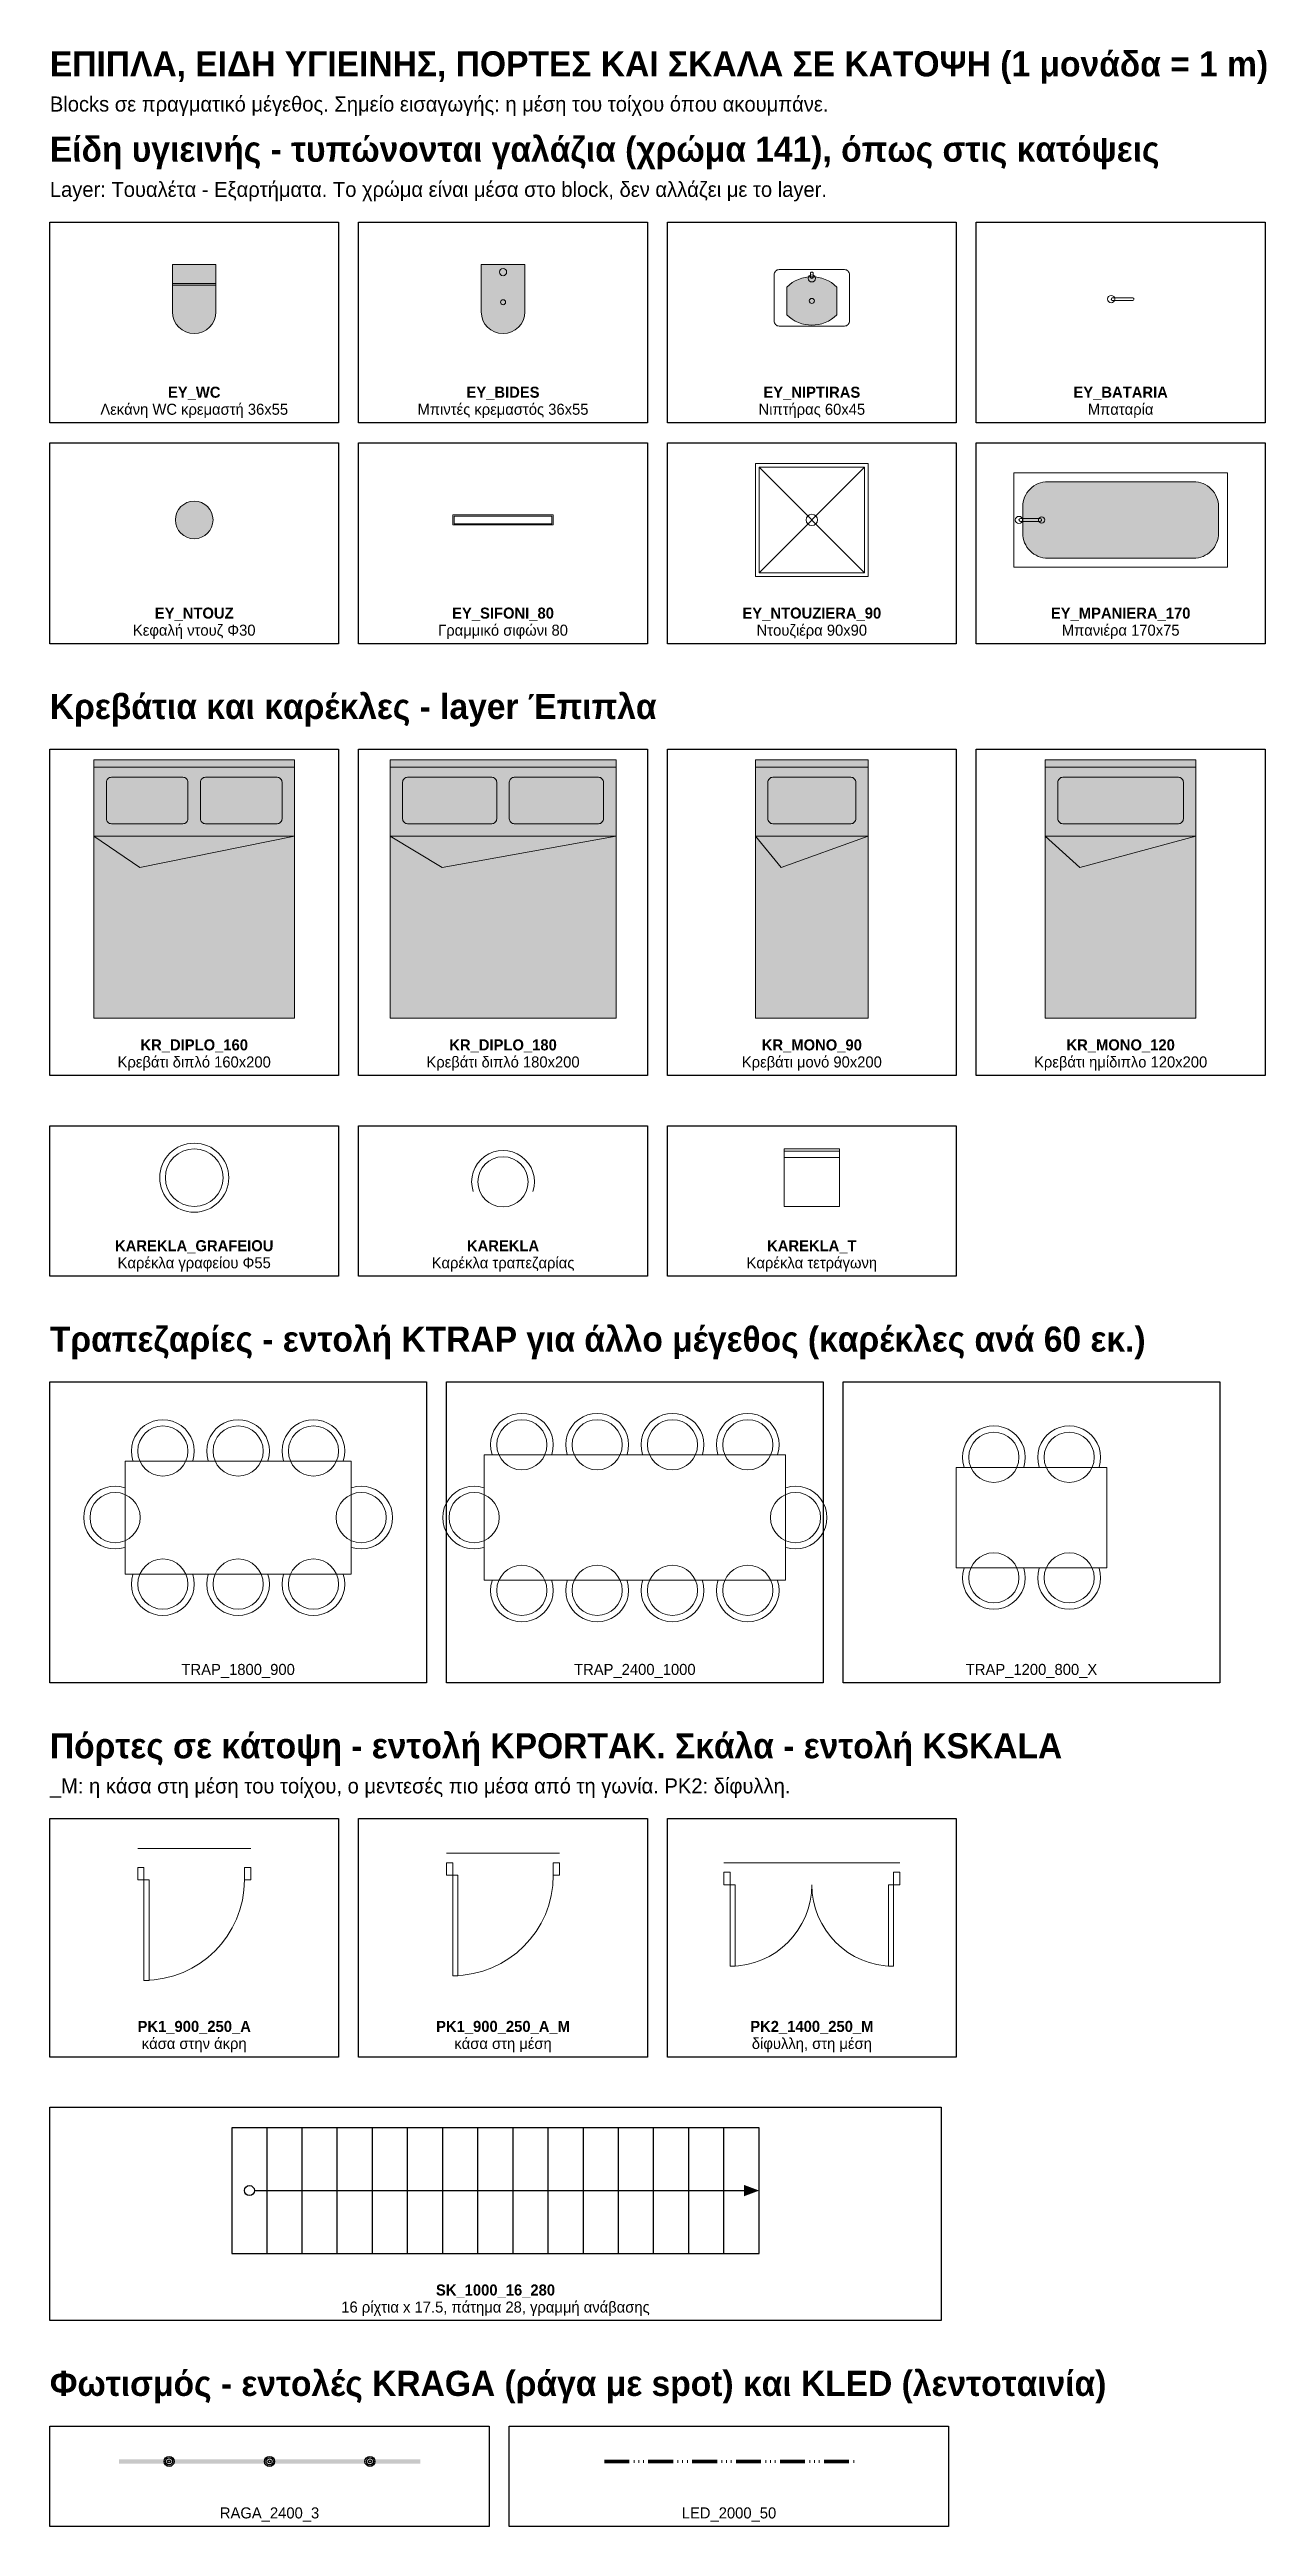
# Model space of a CAD drawing. Extents: x 0 to 269, y -106 to 0.
# Drawn here: x 191.85 to 201.54, y -19.72 to 0.01 of the extents above; entities that cross this region are included whole.
import ezdxf
from ezdxf.enums import TextEntityAlignment as Align

# ---------------------------------------------------------------- set-up
doc = ezdxf.new("R2010")
doc.units = 0
doc.layers.add('KIT-Οδηγίες', color=140, linetype='Continuous', plot=False)
for name, color, linetype, lineweight in [('Έπιπλα', 10, 'Continuous', 15), ('Πόρτες', 150, 'Continuous', 15), ('Σκάλες', 20, 'Continuous', 25), ('Τουαλέτα - Εξαρτήματα', 190, 'Continuous', 20), ('Φωτισμός', 12, 'Continuous', 25)]:
    doc.layers.add(name, color=color, linetype=linetype, lineweight=lineweight)
doc.styles.add('KIT', font='Commissioner-Regular.ttf')
doc.styles.add('KIT-B', font='Commissioner-Bold.ttf')

msp = doc.modelspace()

# ---------------------------------------------------------------- texts
at = {"layer": 'KIT-Οδηγίες'}
for s, height, style, p in [('ΕΠΙΠΛΑ, ΕΙΔΗ ΥΓΙΕΙΝΗΣ, ΠΟΡΤΕΣ ΚΑΙ ΣΚΑΛΑ ΣΕ ΚΑΤΟΨΗ (1 μονάδα = 1 m)', 0.2, 'KIT-B', (191.85, -0.2)), ('Blocks σε πραγματικό μέγεθος. Σημείο εισαγωγής: η μέση του τοίχου όπου ακουμπάνε.', 0.12, 'KIT', (191.85, -0.48)), ('Είδη υγιεινής - τυπώνονται γαλάζια (χρώμα 141), όπως στις κατόψεις', 0.2, 'KIT-B', (191.85, -0.88)), ('Layer: Τουαλέτα - Εξαρτήματα. Το χρώμα είναι μέσα στο block, δεν αλλάζει με το layer.', 0.12, 'KIT', (191.85, -1.16)), ('Κρεβάτια και καρέκλες - layer Έπιπλα', 0.2, 'KIT-B', (191.85, -5.32)), ('Τραπεζαρίες - εντολή KTRAP για άλλο μέγεθος (καρέκλες ανά 60 εκ.)', 0.2, 'KIT-B', (191.85, -10.36)), ('Πόρτες σε κάτοψη - εντολή KPORTAK. Σκάλα - εντολή KSKALA', 0.2, 'KIT-B', (191.85, -13.6)), ('_M: η κάσα στη μέση του τοίχου, ο μεντεσές πιο μέσα από τη γωνία. PK2: δίφυλλη.', 0.12, 'KIT', (191.85, -13.88)), ('Φωτισμός - εντολές KRAGA (ράγα με spot) και KLED (λεντοταινία)', 0.2, 'KIT-B', (191.85, -18.68))]:
    msp.add_text(s, height=height, dxfattribs=dict(at, style=style)).set_placement(p)
for s, style, p in [('EY_WC', 'KIT-B', (193, -2.76)), ('EY_BIDES', 'KIT-B', (195.46, -2.76)), ('EY_NIPTIRAS', 'KIT-B', (197.92, -2.76)), ('EY_BATARIA', 'KIT-B', (200.38, -2.76)), ('Λεκάνη WC κρεμαστή 36x55', 'KIT', (193, -2.896)), ('Μπιντές κρεμαστός 36x55', 'KIT', (195.46, -2.896)), ('Νιπτήρας 60x45', 'KIT', (197.92, -2.896)), ('Μπαταρία', 'KIT', (200.38, -2.896)), ('EY_NTOUZ', 'KIT-B', (193, -4.52)), ('EY_SIFONI_80', 'KIT-B', (195.46, -4.52)), ('EY_NTOUZIERA_90', 'KIT-B', (197.92, -4.52)), ('EY_MPANIERA_170', 'KIT-B', (200.38, -4.52)), ('Κεφαλή ντουζ Φ30', 'KIT', (193, -4.656)), ('Γραμμικό σιφώνι 80', 'KIT', (195.46, -4.656)), ('Ντουζιέρα 90x90', 'KIT', (197.92, -4.656)), ('Μπανιέρα 170x75', 'KIT', (200.38, -4.656)), ('KR_DIPLO_160', 'KIT-B', (193, -7.96)), ('KR_DIPLO_180', 'KIT-B', (195.46, -7.96)), ('KR_MONO_90', 'KIT-B', (197.92, -7.96)), ('KR_MONO_120', 'KIT-B', (200.38, -7.96)), ('Κρεβάτι διπλό 160x200', 'KIT', (193, -8.096)), ('Κρεβάτι διπλό 180x200', 'KIT', (195.46, -8.096)), ('Κρεβάτι μονό 90x200', 'KIT', (197.92, -8.096)), ('Κρεβάτι ημίδιπλο 120x200', 'KIT', (200.38, -8.096)), ('KAREKLA_GRAFEIOU', 'KIT-B', (193, -9.56)), ('KAREKLA', 'KIT-B', (195.46, -9.56)), ('KAREKLA_T', 'KIT-B', (197.92, -9.56)), ('Καρέκλα γραφείου Φ55', 'KIT', (193, -9.696)), ('Καρέκλα τραπεζαρίας', 'KIT', (195.46, -9.696)), ('Καρέκλα τετράγωνη', 'KIT', (197.92, -9.696)), ('TRAP_1800_900', 'KIT', (193.35, -12.936)), ('TRAP_2400_1000', 'KIT', (196.51, -12.936)), ('TRAP_1200_800_X', 'KIT', (199.67, -12.936)), ('PK1_900_250_A', 'KIT-B', (193, -15.78)), ('PK1_900_250_A_M', 'KIT-B', (195.46, -15.78)), ('PK2_1400_250_M', 'KIT-B', (197.92, -15.78)), ('κάσα στην άκρη', 'KIT', (193, -15.916)), ('κάσα στη μέση', 'KIT', (195.46, -15.916)), ('δίφυλλη, στη μέση', 'KIT', (197.92, -15.916)), ('16 ρίχτια x 17.5, πάτημα 28, γραμμή ανάβασης', 'KIT', (195.4, -18.016)), ('SK_1000_16_280', 'KIT-B', (195.4, -17.88)), ('RAGA_2400_3', 'KIT', (193.6, -19.656)), ('LED_2000_50', 'KIT', (197.26, -19.656))]:
    msp.add_text(s, height=0.088, dxfattribs=dict(at, style=style)).set_placement(p, align=Align.CENTER)

# ---------------------------------------------------------------- blocks, each defined once
blk = doc.blocks.new('EY_WC')
at = {"true_color": 0xfafafa}
blk.add_hatch(color=256, dxfattribs=at).paths.add_polyline_path([(-0.1735, 0), (-0.1735, -0.377, 1), (0.1735, -0.377), (0.1735, 0)])
at = {"color": 141}
for p, q in [((-0.1735, -0.15), (0.1735, -0.15)), ((-0.1735, -0.165), (0.1735, -0.165))]:
    blk.add_line(p, q, dxfattribs=at)
blk.add_lwpolyline([(-0.1735, 0), (-0.1735, -0.377, 1), (0.1735, -0.377), (0.1735, 0)], format="xyb", close=True, dxfattribs=at)
blk = doc.blocks.new('EY_BIDES')
at = {"true_color": 0xfafafa}
blk.add_hatch(color=256, dxfattribs=at).paths.add_polyline_path([(-0.1735, 0), (-0.1735, -0.377, 1), (0.1735, -0.377), (0.1735, 0)])
at = {"color": 141}
blk.add_lwpolyline([(-0.1735, 0), (-0.1735, -0.377, 1), (0.1735, -0.377), (0.1735, 0)], format="xyb", close=True, dxfattribs=at)
for centre, radius in [((0, -0.06), 0.029), ((0, -0.3), 0.02)]:
    blk.add_circle(centre, radius, dxfattribs=at)
blk = doc.blocks.new('EY_NIPTIRAS')
at = {"true_color": 0xfafafa}
blk.add_hatch(color=256, dxfattribs=at).paths.add_polyline_path([(-0.2, -0.14), (-0.2, -0.36, 0.414), (0.2, -0.36), (0.2, -0.14, 0.414)])
at = {"color": 141}
for points in [[(-0.26, -0.45), (0.26, -0.45, 0.414214), (0.3, -0.41), (0.3, -0.04, 0.414214), (0.26, 0), (-0.26, 0, 0.414214), (-0.3, -0.04), (-0.3, -0.41, 0.414214)], [(-0.2, -0.14), (-0.2, -0.36, 0.414), (0.2, -0.36), (0.2, -0.14, 0.414)], [(0, -0.07), (0, -0.07, 0.414214), (0.011, -0.059), (0.011, -0.031, 0.414214), (0, -0.02), (0, -0.02, 0.414214), (-0.011, -0.031), (-0.011, -0.059, 0.414214)]]:
    blk.add_lwpolyline(points, format="xyb", close=True, dxfattribs=at)
for centre, radius in [((0, -0.07), 0.029), ((0, -0.25), 0.02)]:
    blk.add_circle(centre, radius, dxfattribs=at)
blk = doc.blocks.new('EY_BATARIA')
at = {"color": 141}
blk.add_lwpolyline([(0.011, -0.011), (0.169, -0.011, 0.414214), (0.18, 0), (0.18, 0, 0.414214), (0.169, 0.011), (0.011, 0.011, 0.414214), (0, 0), (0, 0, 0.414214)], format="xyb", close=True, dxfattribs=at)
blk.add_circle((0, 0), 0.029, dxfattribs=at)
blk = doc.blocks.new('EY_NTOUZ')
at = {"true_color": 0xfafafa}
blk.add_hatch(color=256, dxfattribs=at).paths.add_polyline_path([(-0.15, 0, 1), (0.15, 0, 1)])
at = {"color": 141}
blk.add_circle((0, 0), 0.15, dxfattribs=at)
blk = doc.blocks.new('EY_SIFONI_80')
at = {"color": 141}
for points in [[(-0.4, -0.08), (0.4, -0.08), (0.4, 0), (-0.4, 0)], [(-0.39, -0.07), (0.39, -0.07), (0.39, -0.01), (-0.39, -0.01)]]:
    blk.add_lwpolyline(points, close=True, dxfattribs=at)
blk = doc.blocks.new('EY_NTOUZIERA_90')
at = {"color": 141}
for p, q in [((-0.42, -0.87), (0.42, -0.03)), ((-0.42, -0.03), (0.42, -0.87))]:
    blk.add_line(p, q, dxfattribs=at)
for points in [[(-0.45, -0.9), (0.45, -0.9), (0.45, 0), (-0.45, 0)], [(-0.42, -0.87), (0.42, -0.87), (0.42, -0.03), (-0.42, -0.03)]]:
    blk.add_lwpolyline(points, close=True, dxfattribs=at)
blk.add_circle((0, -0.45), 0.045, dxfattribs=at)
blk = doc.blocks.new('EY_MPANIERA_170')
at = {"true_color": 0xfafafa}
blk.add_hatch(color=256, dxfattribs=at).paths.add_polyline_path([(-0.58, -0.68), (0.58, -0.68, 0.414), (0.78, -0.48), (0.78, -0.27, 0.414), (0.58, -0.07), (-0.58, -0.07, 0.414), (-0.78, -0.27), (-0.78, -0.48, 0.414)])
at = {"color": 141}
blk.add_lwpolyline([(-0.85, -0.75), (0.85, -0.75), (0.85, 0), (-0.85, 0)], close=True, dxfattribs=at)
for points in [[(-0.58, -0.68), (0.58, -0.68, 0.414214), (0.78, -0.48), (0.78, -0.27, 0.414214), (0.58, -0.07), (-0.58, -0.07, 0.414214), (-0.78, -0.27), (-0.78, -0.48, 0.414214)], [(-0.799, -0.386), (-0.641, -0.386, 0.414214), (-0.63, -0.375), (-0.63, -0.375, 0.414214), (-0.641, -0.364), (-0.799, -0.364, 0.414214), (-0.81, -0.375), (-0.81, -0.375, 0.414214)]]:
    blk.add_lwpolyline(points, format="xyb", close=True, dxfattribs=at)
for centre, radius in [((-0.81, -0.375), 0.029), ((-0.63, -0.375), 0.025)]:
    blk.add_circle(centre, radius, dxfattribs=at)
blk = doc.blocks.new('KR_DIPLO_160')
at = {"true_color": 0xfafafa}
blk.add_hatch(color=256, dxfattribs=at).paths.add_polyline_path([(-0.8, 0), (0.8, 0), (0.8, -2.06), (-0.8, -2.06)])
for p, q in [((-0.8, -0.06), (0.8, -0.06)), ((-0.8, -0.61), (0.8, -0.61))]:
    blk.add_line(p, q)
blk.add_lwpolyline([(-0.8, -2.06), (0.8, -2.06), (0.8, 0), (-0.8, 0)], close=True)
at = {"color": 252}
for points in [[(-0.66, -0.51), (-0.09, -0.51, 0.414214), (-0.05, -0.47), (-0.05, -0.18, 0.414214), (-0.09, -0.14), (-0.66, -0.14, 0.414214), (-0.7, -0.18), (-0.7, -0.47, 0.414214)], [(0.09, -0.51), (0.66, -0.51, 0.414214), (0.7, -0.47), (0.7, -0.18, 0.414214), (0.66, -0.14), (0.09, -0.14, 0.414214), (0.05, -0.18), (0.05, -0.47, 0.414214)]]:
    blk.add_lwpolyline(points, format="xyb", close=True, dxfattribs=at)
blk.add_lwpolyline([(-0.8, -0.61), (-0.432, -0.86), (0.8, -0.61)], dxfattribs=at)
blk = doc.blocks.new('KR_DIPLO_180')
at = {"true_color": 0xfafafa}
blk.add_hatch(color=256, dxfattribs=at).paths.add_polyline_path([(-0.9, 0), (0.9, 0), (0.9, -2.06), (-0.9, -2.06)])
for p, q in [((-0.9, -0.06), (0.9, -0.06)), ((-0.9, -0.61), (0.9, -0.61))]:
    blk.add_line(p, q)
blk.add_lwpolyline([(-0.9, -2.06), (0.9, -2.06), (0.9, 0), (-0.9, 0)], close=True)
at = {"color": 252}
for points in [[(-0.76, -0.51), (-0.09, -0.51, 0.414214), (-0.05, -0.47), (-0.05, -0.18, 0.414214), (-0.09, -0.14), (-0.76, -0.14, 0.414214), (-0.8, -0.18), (-0.8, -0.47, 0.414214)], [(0.09, -0.51), (0.76, -0.51, 0.414214), (0.8, -0.47), (0.8, -0.18, 0.414214), (0.76, -0.14), (0.09, -0.14, 0.414214), (0.05, -0.18), (0.05, -0.47, 0.414214)]]:
    blk.add_lwpolyline(points, format="xyb", close=True, dxfattribs=at)
blk.add_lwpolyline([(-0.9, -0.61), (-0.486, -0.86), (0.9, -0.61)], dxfattribs=at)
blk = doc.blocks.new('KR_MONO_90')
at = {"true_color": 0xfafafa}
blk.add_hatch(color=256, dxfattribs=at).paths.add_polyline_path([(-0.45, 0), (0.45, 0), (0.45, -2.06), (-0.45, -2.06)])
for p, q in [((-0.45, -0.06), (0.45, -0.06)), ((-0.45, -0.61), (0.45, -0.61))]:
    blk.add_line(p, q)
blk.add_lwpolyline([(-0.45, -2.06), (0.45, -2.06), (0.45, 0), (-0.45, 0)], close=True)
at = {"color": 252}
blk.add_lwpolyline([(-0.31, -0.51), (0.31, -0.51, 0.414214), (0.35, -0.47), (0.35, -0.18, 0.414214), (0.31, -0.14), (-0.31, -0.14, 0.414214), (-0.35, -0.18), (-0.35, -0.47, 0.414214)], format="xyb", close=True, dxfattribs=at)
blk.add_lwpolyline([(-0.45, -0.61), (-0.243, -0.86), (0.45, -0.61)], dxfattribs=at)
blk = doc.blocks.new('KR_MONO_120')
at = {"true_color": 0xfafafa}
blk.add_hatch(color=256, dxfattribs=at).paths.add_polyline_path([(-0.6, 0), (0.6, 0), (0.6, -2.06), (-0.6, -2.06)])
for p, q in [((-0.6, -0.06), (0.6, -0.06)), ((-0.6, -0.61), (0.6, -0.61))]:
    blk.add_line(p, q)
blk.add_lwpolyline([(-0.6, -2.06), (0.6, -2.06), (0.6, 0), (-0.6, 0)], close=True)
at = {"color": 252}
blk.add_lwpolyline([(-0.46, -0.51), (0.46, -0.51, 0.414214), (0.5, -0.47), (0.5, -0.18, 0.414214), (0.46, -0.14), (-0.46, -0.14, 0.414214), (-0.5, -0.18), (-0.5, -0.47, 0.414214)], format="xyb", close=True, dxfattribs=at)
blk.add_lwpolyline([(-0.6, -0.61), (-0.324, -0.86), (0.6, -0.61)], dxfattribs=at)
blk = doc.blocks.new('KAREKLA_GRAFEIOU')
blk.add_circle((0, 0), 0.275)
at = {"color": 252}
blk.add_circle((0, 0), 0.23, dxfattribs=at)
blk = doc.blocks.new('KAREKLA')
at = {"color": 252}
blk.add_circle((0, 0), 0.2, dxfattribs=at)
blk.add_arc((0, 0), 0.25, 342, 198)
blk = doc.blocks.new('KAREKLA_T')
blk.add_lwpolyline([(0.22, 0.17), (0.22, 0.24), (-0.22, 0.24), (-0.22, 0.17)], close=True)
at = {"color": 252}
blk.add_lwpolyline([(0.22, -0.22), (0.22, 0.22), (-0.22, 0.22), (-0.22, -0.22)], close=True, dxfattribs=at)
blk = doc.blocks.new('TRAP_1800_900')
blk.add_lwpolyline([(-0.9, -0.45), (0.9, -0.45), (0.9, 0.45), (-0.9, 0.45)], close=True)
at = {"color": 252}
for centre in [(-0.6, 0.53), (0, 0.53), (0.6, 0.53), (-0.98, 0), (0.98, 0), (-0.6, -0.53), (0, -0.53), (0.6, -0.53)]:
    blk.add_circle(centre, 0.2, dxfattribs=at)
for centre, start, end in [((-0.6, 0.53), 342, 198), ((0, 0.53), 342, 198), ((0.6, 0.53), 342, 198), ((-0.98, 0), 72, 288), ((0.98, 0), 252, 108), ((-0.6, -0.53), 162, 378), ((0, -0.53), 162, 378), ((0.6, -0.53), 162, 378)]:
    blk.add_arc(centre, 0.25, start, end)
blk = doc.blocks.new('TRAP_2400_1000')
blk.add_lwpolyline([(-1.2, -0.5), (1.2, -0.5), (1.2, 0.5), (-1.2, 0.5)], close=True)
at = {"color": 252}
for centre in [(-0.9, 0.58), (-0.3, 0.58), (0.3, 0.58), (0.9, 0.58), (-1.28, 0), (1.28, 0), (-0.9, -0.58), (-0.3, -0.58), (0.3, -0.58), (0.9, -0.58)]:
    blk.add_circle(centre, 0.2, dxfattribs=at)
for centre, start, end in [((-0.9, 0.58), 342, 198), ((-0.3, 0.58), 342, 198), ((0.3, 0.58), 342, 198), ((0.9, 0.58), 342, 198), ((-1.28, 0), 72, 288), ((1.28, 0), 252, 108), ((-0.9, -0.58), 162, 378), ((-0.3, -0.58), 162, 378), ((0.3, -0.58), 162, 378), ((0.9, -0.58), 162, 378)]:
    blk.add_arc(centre, 0.25, start, end)
blk = doc.blocks.new('TRAP_1200_800_X')
blk.add_lwpolyline([(-0.6, -0.4), (0.6, -0.4), (0.6, 0.4), (-0.6, 0.4)], close=True)
at = {"color": 252}
for centre in [(-0.3, 0.48), (0.3, 0.48), (-0.3, -0.48), (0.3, -0.48)]:
    blk.add_circle(centre, 0.2, dxfattribs=at)
for centre, start, end in [((-0.3, 0.48), 342, 198), ((0.3, 0.48), 342, 198), ((-0.3, -0.48), 162, 378), ((0.3, -0.48), 162, 378)]:
    blk.add_arc(centre, 0.25, start, end)
blk = doc.blocks.new('PK1_900_250_A')
at = {"color": 252}
blk.add_line((0, 0.25), (0.9, 0.25), dxfattribs=at)
for points in [[(0, 0), (0.05, 0), (0.05, 0.1), (0, 0.1)], [(0.05, -0.8), (0.09, -0.8), (0.09, 0), (0.05, 0)], [(0.85, 0), (0.9, 0), (0.9, 0.1), (0.85, 0.1)]]:
    blk.add_lwpolyline(points, close=True)
blk.add_arc((0.05, 0), 0.8, 270, 360, dxfattribs=at)
blk = doc.blocks.new('PK1_900_250_A_M')
at = {"color": 252}
blk.add_line((0, 0.25), (0.9, 0.25), dxfattribs=at)
for points in [[(0, 0.075), (0.05, 0.075), (0.05, 0.175), (0, 0.175)], [(0.05, -0.725), (0.09, -0.725), (0.09, 0.075), (0.05, 0.075)], [(0.85, 0.075), (0.9, 0.075), (0.9, 0.175), (0.85, 0.175)]]:
    blk.add_lwpolyline(points, close=True)
blk.add_arc((0.05, 0.075), 0.8, 270, 360, dxfattribs=at)
blk = doc.blocks.new('PK2_1400_250_M')
at = {"color": 252}
blk.add_line((0, 0.25), (1.4, 0.25), dxfattribs=at)
for points in [[(0, 0.075), (0.05, 0.075), (0.05, 0.175), (0, 0.175)], [(0.05, -0.575), (0.09, -0.575), (0.09, 0.075), (0.05, 0.075)], [(1.31, -0.575), (1.35, -0.575), (1.35, 0.075), (1.31, 0.075)], [(1.35, 0.075), (1.4, 0.075), (1.4, 0.175), (1.35, 0.175)]]:
    blk.add_lwpolyline(points, close=True)
for centre, start, end in [((0.05, 0.075), 270, 360), ((1.35, 0.075), 180, 270)]:
    blk.add_arc(centre, 0.65, start, end, dxfattribs=at)
blk = doc.blocks.new('SK_1000_16_280')
for p, q in [((0.28, 0), (0.28, 1)), ((0.56, 0), (0.56, 1)), ((0.84, 0), (0.84, 1)), ((1.12, 0), (1.12, 1)), ((1.4, 0), (1.4, 1)), ((1.68, 0), (1.68, 1)), ((1.96, 0), (1.96, 1)), ((2.24, 0), (2.24, 1)), ((2.52, 0), (2.52, 1)), ((2.8, 0), (2.8, 1)), ((3.08, 0), (3.08, 1)), ((3.36, 0), (3.36, 1)), ((3.64, 0), (3.64, 1)), ((3.92, 0), (3.92, 1)), ((0.18, 0.5), (4.08, 0.5))]:
    blk.add_line(p, q)
blk.add_lwpolyline([(0, 0), (4.2, 0), (4.2, 1), (0, 1)], close=True)
blk.add_circle((0.14, 0.5), 0.04)
blk.add_solid([(4.2, 0.5), (4.08, 0.545), (4.08, 0.455)])
blk = doc.blocks.new('RAGA_2400_3')
at = {"color": 1}
for centre, radius in [((0.4, 0), 0.04), ((0.4, 0), 0.028), ((0.4, 0), 0.012), ((1.2, 0), 0.04), ((1.2, 0), 0.028), ((1.2, 0), 0.012), ((2, 0), 0.04), ((2, 0), 0.028), ((2, 0), 0.012)]:
    blk.add_circle(centre, radius, dxfattribs=at)
at = {"true_color": 0x991a1e}
blk.add_solid([(0, -0.0175), (2.4, -0.0175), (0, 0.0175), (2.4, 0.0175)], dxfattribs=at)
blk = doc.blocks.new('LED_2000_50')
at = {"color": 1, "lineweight": 9}
for p, q in [((0.2375, -0.0105), (0.2375, 0.0105)), ((0.275, -0.0105), (0.275, 0.0105)), ((0.3125, -0.0105), (0.3125, 0.0105)), ((0.5875, -0.0105), (0.5875, 0.0105)), ((0.625, -0.0105), (0.625, 0.0105)), ((0.6625, -0.0105), (0.6625, 0.0105)), ((0.9375, -0.0105), (0.9375, 0.0105)), ((0.975, -0.0105), (0.975, 0.0105)), ((1.0125, -0.0105), (1.0125, 0.0105)), ((1.2875, -0.0105), (1.2875, 0.0105)), ((1.325, -0.0105), (1.325, 0.0105)), ((1.3625, -0.0105), (1.3625, 0.0105)), ((1.6375, -0.0105), (1.6375, 0.0105)), ((1.675, -0.0105), (1.675, 0.0105)), ((1.7125, -0.0105), (1.7125, 0.0105)), ((1.9875, -0.0105), (1.9875, 0.0105))]:
    blk.add_line(p, q, dxfattribs=at)
at = {"color": 1}
for points in [[(0, -0.015), (0.2, -0.015), (0, 0.015), (0.2, 0.015)], [(0.35, -0.015), (0.55, -0.015), (0.35, 0.015), (0.55, 0.015)], [(0.7, -0.015), (0.9, -0.015), (0.7, 0.015), (0.9, 0.015)], [(1.05, -0.015), (1.25, -0.015), (1.05, 0.015), (1.25, 0.015)], [(1.4, -0.015), (1.6, -0.015), (1.4, 0.015), (1.6, 0.015)], [(1.75, -0.015), (1.95, -0.015), (1.75, 0.015), (1.95, 0.015)]]:
    blk.add_solid(points, dxfattribs=at)

# ---------------------------------------------------------------- linework, layer by layer
at = {"layer": 'KIT-Οδηγίες', "color": 9}
for points in [[(191.85, -1.36), (194.15, -1.36), (194.15, -2.96), (191.85, -2.96)], [(194.31, -1.36), (196.61, -1.36), (196.61, -2.96), (194.31, -2.96)], [(196.77, -1.36), (199.07, -1.36), (199.07, -2.96), (196.77, -2.96)], [(199.23, -1.36), (201.53, -1.36), (201.53, -2.96), (199.23, -2.96)], [(191.85, -3.12), (194.15, -3.12), (194.15, -4.72), (191.85, -4.72)], [(194.31, -3.12), (196.61, -3.12), (196.61, -4.72), (194.31, -4.72)], [(196.77, -3.12), (199.07, -3.12), (199.07, -4.72), (196.77, -4.72)], [(199.23, -3.12), (201.53, -3.12), (201.53, -4.72), (199.23, -4.72)], [(191.85, -5.56), (194.15, -5.56), (194.15, -8.16), (191.85, -8.16)], [(194.31, -5.56), (196.61, -5.56), (196.61, -8.16), (194.31, -8.16)], [(196.77, -5.56), (199.07, -5.56), (199.07, -8.16), (196.77, -8.16)], [(199.23, -5.56), (201.53, -5.56), (201.53, -8.16), (199.23, -8.16)], [(191.85, -8.56), (194.15, -8.56), (194.15, -9.76), (191.85, -9.76)], [(194.31, -8.56), (196.61, -8.56), (196.61, -9.76), (194.31, -9.76)], [(196.77, -8.56), (199.07, -8.56), (199.07, -9.76), (196.77, -9.76)], [(191.85, -10.6), (194.85, -10.6), (194.85, -13), (191.85, -13)], [(195.01, -10.6), (198.01, -10.6), (198.01, -13), (195.01, -13)], [(198.17, -10.6), (201.17, -10.6), (201.17, -13), (198.17, -13)], [(191.85, -14.08), (194.15, -14.08), (194.15, -15.98), (191.85, -15.98)], [(194.31, -14.08), (196.61, -14.08), (196.61, -15.98), (194.31, -15.98)], [(196.77, -14.08), (199.07, -14.08), (199.07, -15.98), (196.77, -15.98)], [(191.85, -16.38), (198.95, -16.38), (198.95, -18.08), (191.85, -18.08)], [(191.85, -18.92), (195.35, -18.92), (195.35, -19.72), (191.85, -19.72)], [(195.51, -18.92), (199.01, -18.92), (199.01, -19.72), (195.51, -19.72)]]:
    msp.add_lwpolyline(points, close=True, dxfattribs=at)

# ---------------------------------------------------------------- block references
at = {"layer": 'Έπιπλα'}
for name, p in [('KR_DIPLO_160', (193, -5.644)), ('KR_DIPLO_180', (195.46, -5.644)), ('KR_MONO_90', (197.92, -5.644)), ('KR_MONO_120', (200.38, -5.644)), ('KAREKLA_GRAFEIOU', (193, -8.974)), ('KAREKLA', (195.46, -9.007)), ('KAREKLA_T', (197.92, -8.984)), ('TRAP_2400_1000', (196.51, -11.682)), ('TRAP_1800_900', (193.35, -11.682)), ('TRAP_1200_800_X', (199.67, -11.682))]:
    msp.add_blockref(name, p, dxfattribs=at)
at = {"layer": 'Πόρτες'}
for name, p in [('PK1_900_250_A', (192.55, -14.569)), ('PK1_900_250_A_M', (195.01, -14.607)), ('PK2_1400_250_M', (197.22, -14.682))]:
    msp.add_blockref(name, p, dxfattribs=at)
at = {"layer": 'Σκάλες'}
msp.add_blockref('SK_1000_16_280', (193.3, -17.544), dxfattribs=at)
at = {"layer": 'Τουαλέτα - Εξαρτήματα'}
for name, p in [('EY_WC', (193, -1.699)), ('EY_BIDES', (195.46, -1.699)), ('EY_NIPTIRAS', (197.92, -1.739)), ('EY_BATARIA', (200.305, -1.974)), ('EY_NTOUZIERA_90', (197.92, -3.284)), ('EY_MPANIERA_170', (200.38, -3.359)), ('EY_NTOUZ', (193, -3.734)), ('EY_SIFONI_80', (195.46, -3.694))]:
    msp.add_blockref(name, p, dxfattribs=at)
at = {"layer": 'Φωτισμός'}
for name, p in [('RAGA_2400_3', (192.4, -19.202)), ('LED_2000_50', (196.266, -19.202))]:
    msp.add_blockref(name, p, dxfattribs=at)

msp.set_redraw_order([(e.dxf.handle, doc.entitydb.next_handle()) for e in msp.query("TEXT MTEXT ATTDEF DIMENSION ARC_DIMENSION")])  # texts and dimensions are drawn at this point

doc.saveas('drawing.dxf')
